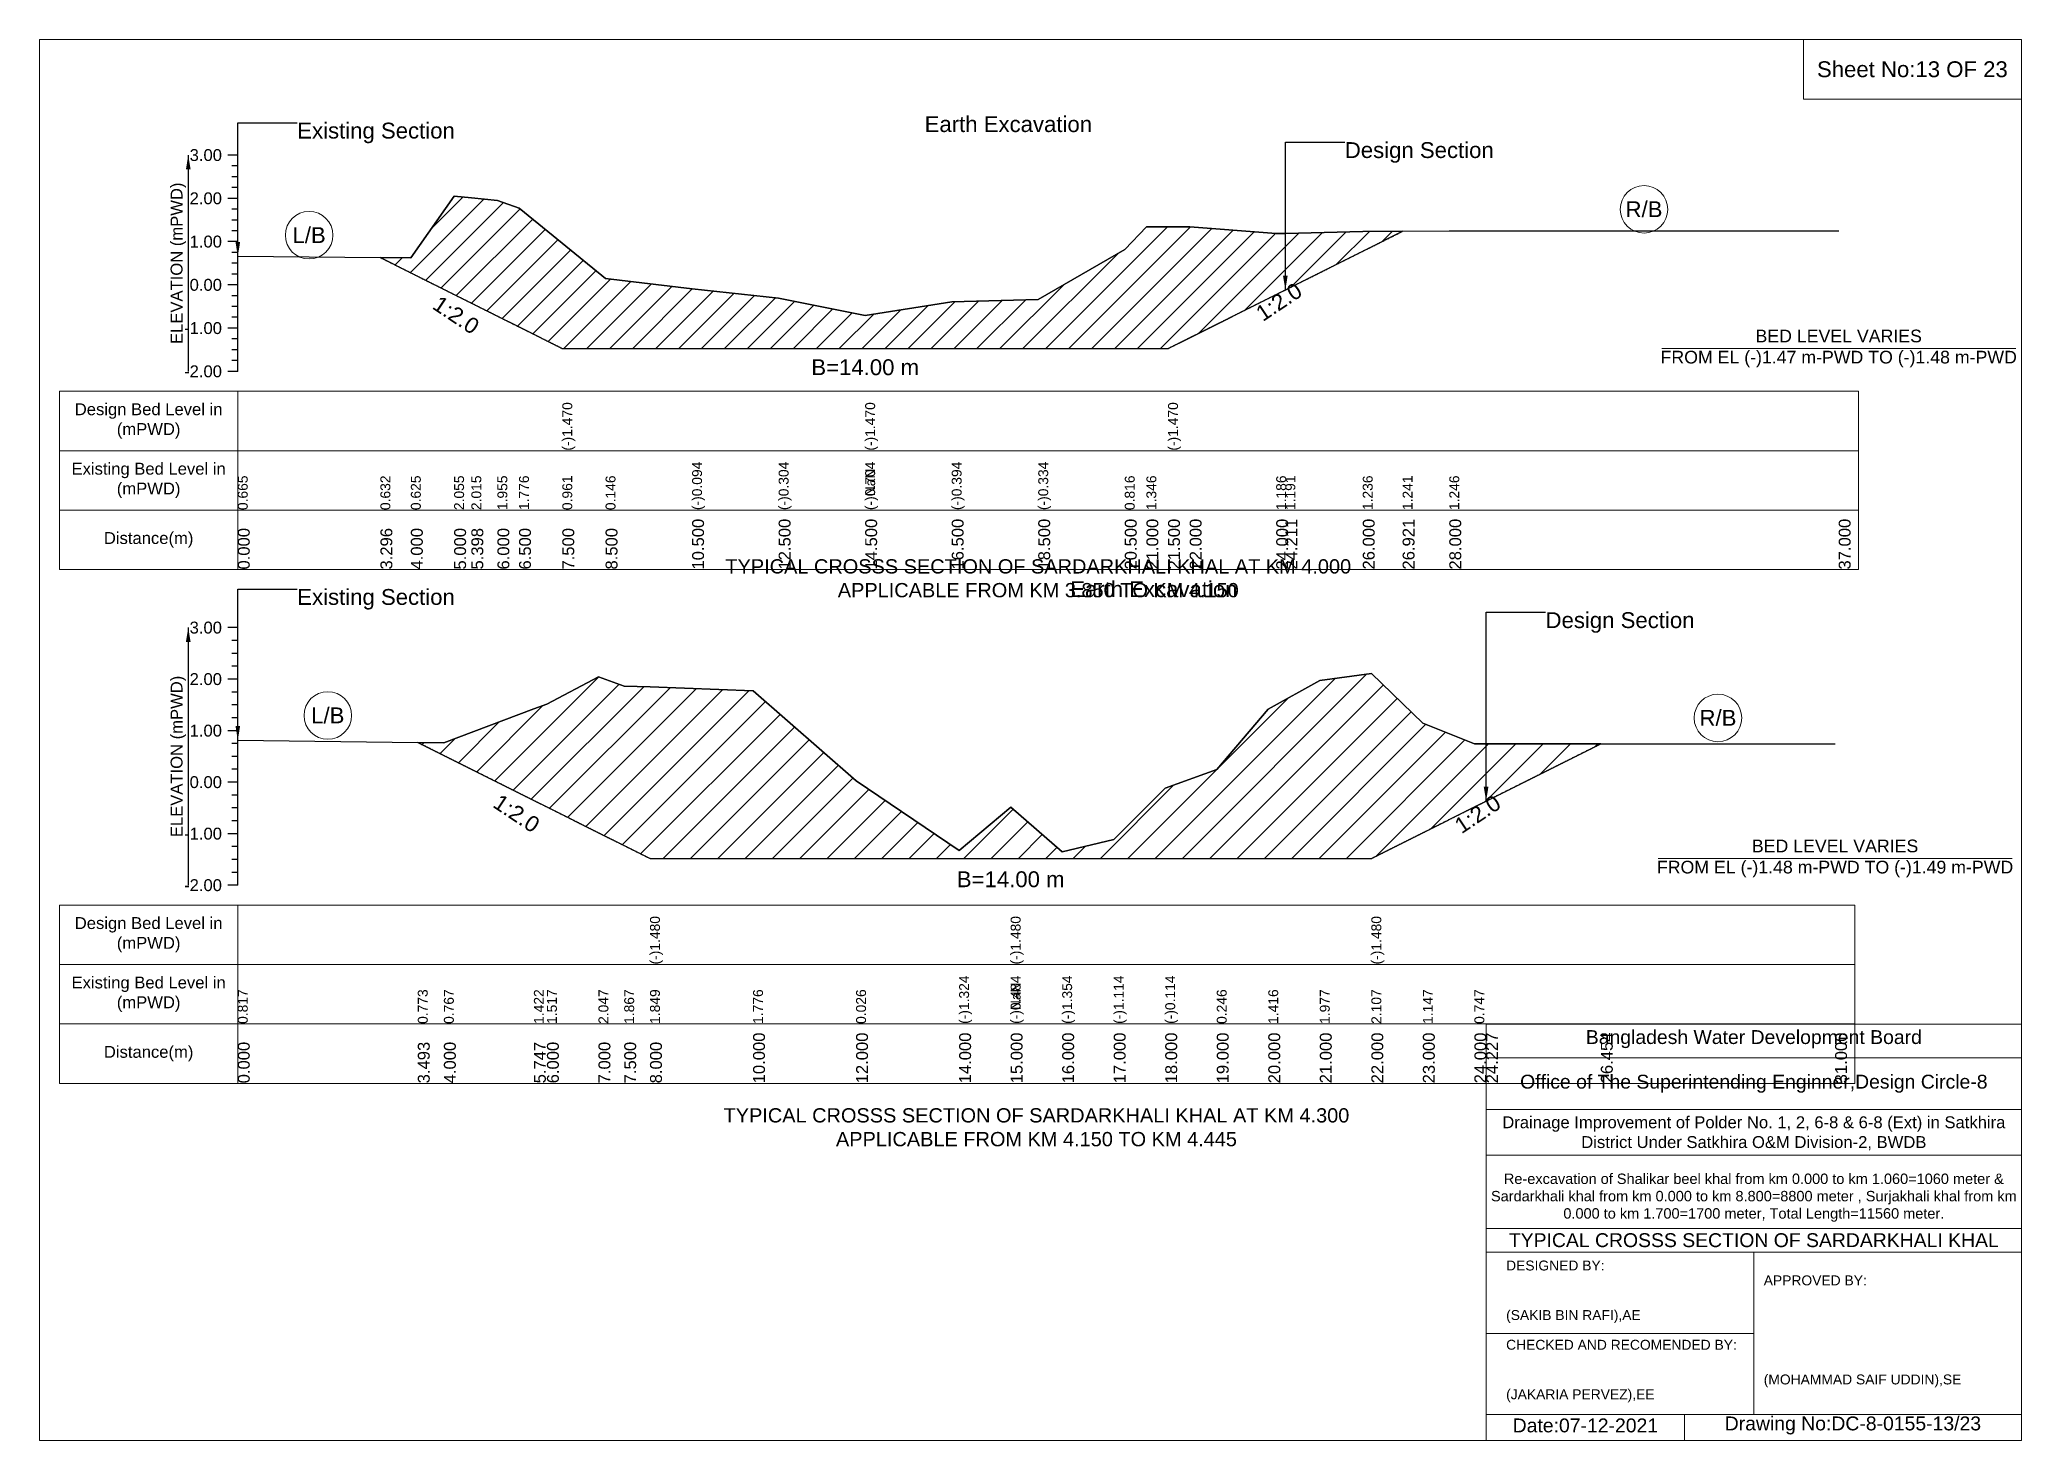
# Model space of a CAD drawing. Header units: inches. Extents: x 93000 to 506000, y -4242 to 0.
# Drawn here: x 220000 to 226000, y -4242 to 0 of the extents above; entities that cross this region are included whole.
import ezdxf

# ---------------------------------------------------------------- set-up
doc = ezdxf.new("R2010")
doc.units = ezdxf.units.IN
doc.header["$LTSCALE"] = 7
doc.header["$MEASUREMENT"] = 0
doc.linetypes.add('DASHED', pattern=[0.75, 0.5, -0.25])
for name, color, linetype, lineweight in [('Cross section Data Border', 7, 'Continuous', 9), ('Cross Section Labels', 7, 'Continuous', 9), ('Design_Bed_Level for Xsection', 7, 'DASHED', 25), ('Existing_Bed_Level for Xsection', 7, 'Continuous', 25), ('Long Section Labels', 7, 'Continuous', 9)]:
    doc.layers.add(name, color=color, linetype=linetype, lineweight=lineweight)
doc.styles.get("Standard").update_dxf_attribs({"font": 'arial.ttf'})
doc.dimstyles.get("Standard").update_dxf_attribs({"dimtxt": 0.18, "dimasz": 0.18, "dimexe": 0.18, "dimexo": 0.0625, "dimgap": 0.09, "dimtad": 0, "dimtih": 1, "dimtoh": 1, "dimdec": 4, "dimzin": 0, "dimdsep": 46, "dimtxsty": 'Standard', "dimcen": 0.09, "dimadec": 0, "dimazin": 0, "dimtfac": 1, "dimtdec": 4, "dimtofl": 0, "dimtmove": 0, "dimatfit": 3, "dimfxl": 1, "dimtolj": 1, "dimtzin": 0, "dimarcsym": 0})

msp = doc.modelspace()

# ---------------------------------------------------------------- texts
at = {"layer": 'Cross section Data Border', "attachment_point": 5}
for s, insert, char_height in [('Sheet No:13 OF 23', (225670, -90), 48), ('Bangladesh Water Development Board', (225190, -3027), 42), ('Office of The Superintending Enginner,Design Circle-8', (225190, -3162), 42)]:
    msp.add_mtext(s, dxfattribs=dict(at, insert=insert, char_height=char_height))
at = {"layer": 'Cross section Data Border'}
for s, insert, char_height, width, attachment_point in [('Design Bed Level in (mPWD)', (220330, -1154.8), 36, 480, 5), ('Existing Bed Level in (mPWD)', (220330, -1334.8), 36, 480, 5), ('Distance(m)', (220330, -1514.8), 36, 480, 5), ('Design Bed Level in (mPWD)', (220330, -2710.8), 36, 480, 5), ('Existing Bed Level in (mPWD)', (220330, -2890.8), 36, 480, 5), ('Distance(m)', (220330, -3070.8), 36, 480, 5), ('Drainage Improvement of Polder No. 1, 2, 6-8 & 6-8 (Ext) in Satkhira District Under Satkhira O&M Division-2, BWDB', (225190, -3312), 36, 1680, 5), ('Re-excavation of Shalikar beel khal from km 0.000 to km 1.060=1060 meter & Sardarkhali khal from km 0.000 to km 8.800=8800 meter , Surjakhali khal from km 0.000 to km 1.700=1700 meter, Total Length=11560 meter.', (225190, -3507), 31.4683, 1620, 5), ('TYPICAL CROSSS SECTION OF SARDARKHALI KHAL', (225190, -3636), 42, 1680, 5), ('DESIGNED BY:^J^J^J(SAKIB BIN RAFI),AE', (224440, -3792), 30, 840, 4), ('APPROVED BY:^J^J^J^J^J^J(MOHAMMAD SAIF UDDIN),SE', (225220, -3912), 30, 840, 4), ('CHECKED AND RECOMENDED BY:^J^J^J(JAKARIA PERVEZ),EE', (224440, -4032), 30, 840, 4), ('Date:07-12-2021', (224680, -4197), 42, 840, 5), ('Drawing No:DC-8-0155-13/23', (225490, -4197), 42, 1320, 5)]:
    msp.add_mtext(s, dxfattribs=dict(at, insert=insert, char_height=char_height, width=width, attachment_point=attachment_point))
at = {"layer": 'Cross Section Labels'}
for s, insert, char_height, attachment_point in [('Earth Excavation', (222679.5, -231.9), 48, 1), ('Existing Section', (220780, -251.5), 48, 1), ('Design Section', (223951.6, -310.5), 48, 1), ('R/B', (224857.5, -514), 48, 5), ('L/B', (220815.9, -592.3), 48, 5), ('BED LEVEL VARIES ^JFROM EL (-)1.47 m-PWD TO (-)1.48 m-PWD', (225447, -935.3), 38.4, 5), ('B=14.00 m', (222499.5, -968.1), 48, 2), ('TYPICAL CROSSS SECTION OF SARDARKHALI KHAL AT KM 4.000^JAPPLICABLE FROM KM 3.850 TO KM 4.150', (223023.5, -1631.5), 43.2, 5), ('Existing Section', (220780, -1663.8), 48, 1), ('Earth Excavation', (223120, -1640.4), 48, 1), ('Design Section', (224559.4, -1734), 48, 1), ('L/B', (220872.5, -2046.7), 48, 5), ('R/B', (225081.4, -2054.2), 48, 5), ('BED LEVEL VARIES ^JFROM EL (-)1.48 m-PWD TO (-)1.49 m-PWD', (225436, -2479.7), 38.4, 5), ('B=14.00 m', (222940, -2518.7), 48, 2), ('TYPICAL CROSSS SECTION OF SARDARKHALI KHAL AT KM 4.300^JAPPLICABLE FROM KM 4.150 TO KM 4.445', (223018, -3294), 43.2, 5)]:
    msp.add_mtext(s, dxfattribs=dict(at, insert=insert, char_height=char_height, attachment_point=attachment_point))
at = {"layer": 'Cross Section Labels', "char_height": 48, "attachment_point": 2}
for insert, rotation in [((223738.8, -774.2), 33.69007), ((221274.4, -814), 326.30993), ((221457.5, -2323.4), 326.30993), ((224340.4, -2325.4), 33.69007)]:
    msp.add_mtext('1:2.0', dxfattribs=dict(at, insert=insert, rotation=rotation))
at = {"layer": 'Existing_Bed_Level for Xsection', "char_height": 36, "attachment_point": 6}
for s, insert in [('3.00', (220552, -349.8)), ('2.00', (220552, -480.8)), ('1.00', (220552, -611.8)), ('0.00', (220552, -742.8)), ('-1.00', (220552, -873.8)), ('-2.00', (220552, -1004.8)), ('3.00', (220552, -1780.8)), ('2.00', (220552, -1936.8)), ('1.00', (220552, -2092.8)), ('0.00', (220552, -2248.8)), ('-1.00', (220552, -2404.8)), ('-2.00', (220552, -2560.8))]:
    msp.add_mtext(s, dxfattribs=dict(at, insert=insert))
at = {"layer": 'Existing_Bed_Level for Xsection', "char_height": 36, "attachment_point": 5, "rotation": 90}
for insert in [(220420, -677.3), (220420, -2170.8)]:
    msp.add_mtext('ELEVATION (mPWD)', dxfattribs=dict(at, insert=insert))
at = {"layer": 'Long Section Labels', "attachment_point": 1, "rotation": 90}
for s, insert, char_height in [('(-)1.470', (221582.5, -1244.8), 30), ('(-)1.470', (222499.5, -1244.8), 30), ('(-)1.470', (223416.5, -1244.8), 30), ('(-)0.094', (221975.5, -1424.8), 30), ('(-)0.304', (222237.5, -1424.8), 30), ('(-)0.704', (222499.5, -1424.8), 30), ('(-)0.704', (222499.5, -1424.8), 30), ('(-)NaN', (222499.5, -1424.8), 30), ('(-)NaN', (222499.5, -1424.8), 30), ('(-)0.394', (222761.5, -1424.8), 30), ('(-)0.334', (223023.5, -1424.8), 30), ('0.665', (220600, -1424.8), 30), ('0.632', (221031.8, -1424.8), 30), ('0.625', (221124, -1424.8), 30), ('2.055', (221255, -1424.8), 30), ('2.015', (221307.1, -1424.8), 30), ('1.955', (221386, -1424.8), 30), ('1.776', (221451.5, -1424.8), 30), ('0.961', (221582.5, -1424.8), 30), ('0.961', (221582.5, -1424.8), 30), ('0.961', (221582.5, -1424.8), 30), ('0.146', (221713.5, -1424.8), 30), ('0.816', (223285.5, -1424.8), 30), ('1.346', (223351, -1424.8), 30), ('1.346', (223351, -1424.8), 30), ('1.346', (223351, -1424.8), 30), ('1.346', (223351, -1424.8), 30), ('1.186', (223744, -1424.8), 30), ('1.191', (223771.6, -1424.8), 30), ('1.236', (224006, -1424.8), 30), ('1.241', (224126.7, -1424.8), 30), ('1.246', (224268, -1424.8), 30), ('1.246', (224268, -1424.8), 30), ('0.000', (220600, -1604.8), 36), ('3.296', (221031.8, -1604.8), 36), ('4.000', (221124, -1604.8), 36), ('5.000', (221255, -1604.8), 36), ('5.398', (221307.1, -1604.8), 36), ('6.000', (221386, -1604.8), 36), ('6.500', (221451.5, -1604.8), 36), ('7.500', (221582.5, -1604.8), 36), ('7.500', (221582.5, -1604.8), 36), ('7.500', (221582.5, -1604.8), 36), ('8.500', (221713.5, -1604.8), 36), ('10.500', (221975.5, -1604.8), 36), ('12.500', (222237.5, -1604.8), 36), ('14.500', (222499.5, -1604.8), 36), ('14.500', (222499.5, -1604.8), 36), ('14.500', (222499.5, -1604.8), 36), ('16.500', (222761.5, -1604.8), 36), ('18.500', (223023.5, -1604.8), 36), ('20.500', (223285.5, -1604.8), 36), ('21.000', (223351, -1604.8), 36), ('21.500', (223416.5, -1604.8), 36), ('21.500', (223416.5, -1604.8), 36), ('21.500', (223416.5, -1604.8), 36), ('22.000', (223482, -1604.8), 36), ('24.000', (223744, -1604.8), 36), ('24.211', (223771.6, -1604.8), 36), ('26.000', (224006, -1604.8), 36), ('26.921', (224126.7, -1604.8), 36), ('28.000', (224268, -1604.8), 36), ('37.000', (225447, -1604.8), 36), ('(-)1.480', (221848, -2800.8), 30), ('(-)1.480', (222940, -2800.8), 30), ('(-)1.480', (224032, -2800.8), 30), ('0.817', (220600, -2980.8), 30), ('0.773', (221145, -2980.8), 30), ('0.767', (221224, -2980.8), 30), ('1.422', (221496.5, -2980.8), 30), ('1.517', (221536, -2980.8), 30), ('2.047', (221692, -2980.8), 30), ('1.867', (221770, -2980.8), 30), ('1.849', (221848, -2980.8), 30), ('1.849', (221848, -2980.8), 30), ('1.849', (221848, -2980.8), 30), ('1.776', (222160, -2980.8), 30), ('0.026', (222472, -2980.8), 30), ('(-)1.324', (222784, -2980.8), 30), ('(-)0.484', (222940, -2980.8), 30), ('(-)0.484', (222940, -2980.8), 30), ('(-)NaN', (222940, -2980.8), 30), ('(-)NaN', (222940, -2980.8), 30), ('(-)1.354', (223096, -2980.8), 30), ('(-)1.114', (223252, -2980.8), 30), ('(-)0.114', (223408, -2980.8), 30), ('0.246', (223564, -2980.8), 30), ('1.416', (223720, -2980.8), 30), ('1.977', (223876, -2980.8), 30), ('2.107', (224032, -2980.8), 30), ('2.107', (224032, -2980.8), 30), ('1.147', (224188, -2980.8), 30), ('0.747', (224344, -2980.8), 30), ('0.747', (224344, -2980.8), 30), ('0.747', (224344, -2980.8), 30), ('0.747', (224344, -2980.8), 30), ('0.000', (220600, -3160.8), 36), ('3.493', (221145, -3160.8), 36), ('4.000', (221224, -3160.8), 36), ('5.747', (221496.5, -3160.8), 36), ('6.000', (221536, -3160.8), 36), ('7.000', (221692, -3160.8), 36), ('7.500', (221770, -3160.8), 36), ('8.000', (221848, -3160.8), 36), ('8.000', (221848, -3160.8), 36), ('8.000', (221848, -3160.8), 36), ('10.000', (222160, -3160.8), 36), ('12.000', (222472, -3160.8), 36), ('14.000', (222784, -3160.8), 36), ('15.000', (222940, -3160.8), 36), ('15.000', (222940, -3160.8), 36), ('15.000', (222940, -3160.8), 36), ('16.000', (223096, -3160.8), 36), ('17.000', (223252, -3160.8), 36), ('18.000', (223408, -3160.8), 36), ('19.000', (223564, -3160.8), 36), ('20.000', (223720, -3160.8), 36), ('21.000', (223876, -3160.8), 36), ('22.000', (224032, -3160.8), 36), ('22.000', (224032, -3160.8), 36), ('22.000', (224032, -3160.8), 36), ('23.000', (224188, -3160.8), 36), ('24.000', (224344, -3160.8), 36), ('24.227', (224379.4, -3160.8), 36), ('26.454', (224726.8, -3160.8), 36), ('31.000', (225436, -3160.8), 36)]:
    msp.add_mtext(s, dxfattribs=dict(at, insert=insert, char_height=char_height))

# ---------------------------------------------------------------- hatches: boundary and pattern name
at = {"layer": 'Existing_Bed_Level for Xsection'}
h = msp.add_hatch(dxfattribs=at)
h.set_pattern_fill('ANSI31', color=256, scale=393, style=0)
h.paths.add_polyline_path([(221031.8, -660), (221124, -706.1), (221255, -771.6), (221307.1, -797.7), (221386, -837.1), (221451.5, -869.8), (221582.5, -935.3), (221713.5, -935.3), (221975.5, -935.3), (222237.5, -935.3), (222499.5, -935.3), (222761.5, -935.3), (223023.5, -935.3), (223285.5, -935.3), (223351, -935.3), (223416.5, -935.3), (223482, -902.6), (223744, -771.6), (223771.6, -757.8), (224006, -640.6), (224126.7, -580.3), (224006, -580.9), (223771.6, -586.7), (223744, -587.4), (223482, -566.5), (223416.5, -566.5), (223351, -566.5), (223285.5, -635.9), (223023.5, -786.5), (222761.5, -794.4), (222499.5, -835), (222237.5, -782.6), (221975.5, -755.1), (221713.5, -723.6), (221582.5, -616.9), (221451.5, -510.1), (221386, -486.7), (221307.1, -478.8), (221255, -473.6), (221124, -660.9)])
h = msp.add_hatch(dxfattribs=at)
h.set_pattern_fill('ANSI31', color=256, scale=468, style=0)
h.paths.add_polyline_path([(221145, -2128.1), (221224, -2167.7), (221496.5, -2303.9), (221536, -2323.7), (221692, -2401.7), (221770, -2440.7), (221848, -2479.7), (222160, -2479.7), (222472, -2479.7), (222784, -2479.7), (222940, -2479.7), (223096, -2479.7), (223252, -2479.7), (223408, -2479.7), (223564, -2479.7), (223720, -2479.7), (223876, -2479.7), (224032, -2479.7), (224188, -2401.7), (224344, -2323.7), (224379.4, -2305.9), (224726.8, -2132.2), (224379.4, -2132.2), (224344, -2132.2), (224188, -2069.8), (224032, -1920.1), (223876, -1940.4), (223720, -2027.9), (223564, -2210.4), (223408, -2266.6), (223252, -2422.6), (223096, -2460), (222940, -2324.3), (222784, -2455.3), (222472, -2244.7), (222160, -1971.7), (221848, -1960.4), (221770, -1957.5), (221692, -1929.4), (221536, -2012.1), (221496.5, -2026.9), (221224, -2129.1)])

# ---------------------------------------------------------------- linework, layer by layer
at = {"layer": 'Cross section Data Border'}
for points in [[(220000, 0), (226000, 0), (226000, -4242), (220000, -4242)], [(225340, 0), (226000, 0), (226000, -180), (225340, -180)], [(220060, -1064.8), (225507, -1064.8), (225507, -1604.8), (220060, -1604.8)], [(220060, -2620.8), (225496, -2620.8), (225496, -3160.8), (220060, -3160.8)]]:
    msp.add_lwpolyline(points, close=True, dxfattribs=at)
for points in [[(220600, -1064.8), (220600, -1604.8)], [(220060, -1244.8), (225507, -1244.8)], [(220060, -1424.8), (225507, -1424.8)], [(220600, -2620.8), (220600, -3160.8)], [(220060, -2800.8), (225496, -2800.8)], [(220060, -2980.8), (225496, -2980.8)], [(224380, -4242), (224380, -2982), (226000, -2982)], [(224380, -3084), (226000, -3084)], [(224380, -3240), (226000, -3240)], [(224380, -3378), (226000, -3378)], [(224380, -3600), (226000, -3600)], [(224380, -3672), (226000, -3672)], [(225190, -3672), (225190, -4164)], [(224380, -3918), (225190, -3918)], [(224380, -4164), (226000, -4164)], [(224980, -4164), (224980, -4242)]]:
    msp.add_lwpolyline(points, dxfattribs=at)
at = {"layer": 'Cross Section Labels'}
for points in [[(224911.2, -935.3), (225982.8, -935.3)], [(224900.2, -2479.7), (225971.8, -2479.7)]]:
    msp.add_lwpolyline(points, dxfattribs=at)
for centre in [(224857.5, -514), (220815.9, -592.3), (220872.5, -2046.7), (225081.4, -2054.2)]:
    msp.add_circle(centre, 72, dxfattribs=at)
at = {"layer": 'Design_Bed_Level for Xsection'}
for points in [[(221031.8, -660), (221307.1, -797.7), (221582.5, -935.3), (222499.5, -935.3), (223416.5, -935.3), (223771.6, -757.8), (224126.7, -580.3)], [(221145, -2128.1), (221496.5, -2303.9), (221848, -2479.7), (222940, -2479.7), (224032, -2479.7), (224379.4, -2305.9), (224726.8, -2132.2)]]:
    msp.add_lwpolyline(points, dxfattribs=at)
at = {"layer": 'Existing_Bed_Level for Xsection'}
for points in [[(220600, -349.8), (220570, -349.8)], [(220600, -1004.8), (220600, -873.8), (220600, -742.8), (220600, -611.8), (220600, -480.8), (220600, -349.8)], [(220600, -382.5), (220582, -382.5)], [(220600, -415.3), (220582, -415.3)], [(220600, -448), (220582, -448)], [(220600, -655.7), (221031.8, -660), (221124, -660.9), (221255, -473.6), (221307.1, -478.8), (221386, -486.7), (221451.5, -510.1), (221582.5, -616.9), (221582.5, -616.9), (221713.5, -723.6), (221975.5, -755.1), (222237.5, -782.6), (222499.5, -835), (222499.5, -835), (222761.5, -794.4), (223023.5, -786.5), (223285.5, -635.9), (223351, -566.5), (223416.5, -566.5), (223416.5, -566.5), (223482, -566.5), (223744, -587.4), (223771.6, -586.7), (224006, -580.9), (224126.7, -580.3), (224268, -579.5), (225447, -579.5)], [(220600, -480.8), (220570, -480.8)], [(220600, -513.5), (220582, -513.5)], [(220600, -546.3), (220582, -546.3)], [(220600, -579), (220582, -579)], [(220600, -611.8), (220570, -611.8)], [(220600, -644.5), (220582, -644.5)], [(220600, -677.3), (220582, -677.3)], [(220600, -710), (220582, -710)], [(220600, -742.8), (220570, -742.8)], [(220600, -775.5), (220582, -775.5)], [(220600, -808.3), (220582, -808.3)], [(220600, -873.8), (220570, -873.8)], [(220600, -841), (220582, -841)], [(220600, -906.5), (220582, -906.5)], [(220600, -939.3), (220582, -939.3)], [(220600, -1004.8), (220570, -1004.8)], [(220600, -972), (220582, -972)], [(220600, -1780.8), (220570, -1780.8)], [(220600, -2560.8), (220600, -2404.8), (220600, -2248.8), (220600, -2092.8), (220600, -1936.8), (220600, -1780.8)], [(220600, -1819.8), (220582, -1819.8)], [(220600, -1858.8), (220582, -1858.8)], [(220600, -1897.8), (220582, -1897.8)], [(220600, -1936.8), (220570, -1936.8)], [(220600, -1975.8), (220582, -1975.8)], [(220600, -2121.3), (221145, -2128.1), (221224, -2129.1), (221496.5, -2026.9), (221536, -2012.1), (221692, -1929.4), (221770, -1957.5), (221848, -1960.4), (221848, -1960.4), (222160, -1971.7), (222472, -2244.7), (222784, -2455.3), (222940, -2324.3), (222940, -2324.3), (223096, -2460), (223252, -2422.6), (223408, -2266.6), (223564, -2210.4), (223720, -2027.9), (223876, -1940.4), (224032, -1920.1), (224032, -1920.1), (224188, -2069.8), (224344, -2132.2), (224379.4, -2132.2), (224726.8, -2132.2), (225436, -2132.2)], [(220600, -2014.8), (220582, -2014.8)], [(220600, -2092.8), (220570, -2092.8)], [(220600, -2053.8), (220582, -2053.8)], [(220600, -2131.8), (220582, -2131.8)], [(220600, -2170.8), (220582, -2170.8)], [(220600, -2209.8), (220582, -2209.8)], [(220600, -2248.8), (220570, -2248.8)], [(220600, -2287.8), (220582, -2287.8)], [(220600, -2326.8), (220582, -2326.8)], [(220600, -2365.8), (220582, -2365.8)], [(220600, -2404.8), (220570, -2404.8)], [(220600, -2443.8), (220582, -2443.8)], [(220600, -2482.8), (220582, -2482.8)], [(220600, -2560.8), (220570, -2560.8)], [(220600, -2521.8), (220582, -2521.8)]]:
    msp.add_lwpolyline(points, dxfattribs=at)
for points in [[(221031.8, -660), (221031.8, -660), (221124, -706.1), (221255, -771.6), (221307.1, -797.7), (221386, -837.1), (221451.5, -869.8), (221582.5, -935.3), (221582.5, -935.3), (221713.5, -935.3), (221975.5, -935.3), (222237.5, -935.3), (222499.5, -935.3), (222499.5, -935.3), (222761.5, -935.3), (223023.5, -935.3), (223285.5, -935.3), (223351, -935.3), (223416.5, -935.3), (223416.5, -935.3), (223482, -902.6), (223744, -771.6), (223771.6, -757.8), (224006, -640.6), (224126.7, -580.3), (224006, -580.9), (223771.6, -586.7), (223744, -587.4), (223482, -566.5), (223416.5, -566.5), (223416.5, -566.5), (223351, -566.5), (223285.5, -635.9), (223023.5, -786.5), (222761.5, -794.4), (222499.5, -835), (222499.5, -835), (222237.5, -782.6), (221975.5, -755.1), (221713.5, -723.6), (221582.5, -616.9), (221582.5, -616.9), (221451.5, -510.1), (221386, -486.7), (221307.1, -478.8), (221255, -473.6), (221124, -660.9), (221031.8, -660)], [(221145, -2128.1), (221224, -2167.7), (221496.5, -2303.9), (221536, -2323.7), (221692, -2401.7), (221770, -2440.7), (221848, -2479.7), (221848, -2479.7), (222160, -2479.7), (222472, -2479.7), (222784, -2479.7), (222940, -2479.7), (222940, -2479.7), (223096, -2479.7), (223252, -2479.7), (223408, -2479.7), (223564, -2479.7), (223720, -2479.7), (223876, -2479.7), (224032, -2479.7), (224032, -2479.7), (224188, -2401.7), (224344, -2323.7), (224379.4, -2305.9), (224726.8, -2132.2), (224379.4, -2132.2), (224344, -2132.2), (224188, -2069.8), (224032, -1920.1), (224032, -1920.1), (223876, -1940.4), (223720, -2027.9), (223564, -2210.4), (223408, -2266.6), (223252, -2422.6), (223096, -2460), (222940, -2324.3), (222940, -2324.3), (222784, -2455.3), (222472, -2244.7), (222160, -1971.7), (221848, -1960.4), (221848, -1960.4), (221770, -1957.5), (221692, -1929.4), (221536, -2012.1), (221496.5, -2026.9), (221224, -2129.1)]]:
    msp.add_lwpolyline(points, close=True, dxfattribs=at)

msp.set_redraw_order([(e.dxf.handle, doc.entitydb.next_handle()) for e in msp.query("TEXT MTEXT ATTDEF DIMENSION ARC_DIMENSION")])  # texts and dimensions are drawn at this point

# ---------------------------------------------------------------- leaders
at = {"layer": 'Cross Section Labels', "annotation_type": 0, "has_hookline": 1, "hookline_direction": 0}
for points, text_width in [([(220600, -655.7), (220600, -251.5), (220779.9, -251.5)], 467.2), ([(223771.6, -757.8), (223771.6, -310.5), (223951.5, -310.5)], 441.2), ([(220600, -2121.3), (220600, -1663.8), (220779.9, -1663.8)], 467.2), ([(224379.4, -2305.9), (224379.4, -1734), (224559.3, -1734)], 441.2)]:
    msp.add_leader(points, dimstyle='Standard', override={"dimasz": 43.2}, dxfattribs=dict(at, text_width=text_width))
at = {"layer": 'Existing_Bed_Level for Xsection'}
for points in [[(220450, -349.8), (220450, -1004.8)], [(220450, -1780.8), (220450, -2560.8)]]:
    msp.add_leader(points, dimstyle='Standard', override={"dimasz": 43.2}, dxfattribs=at)

doc.saveas('drawing.dxf')
